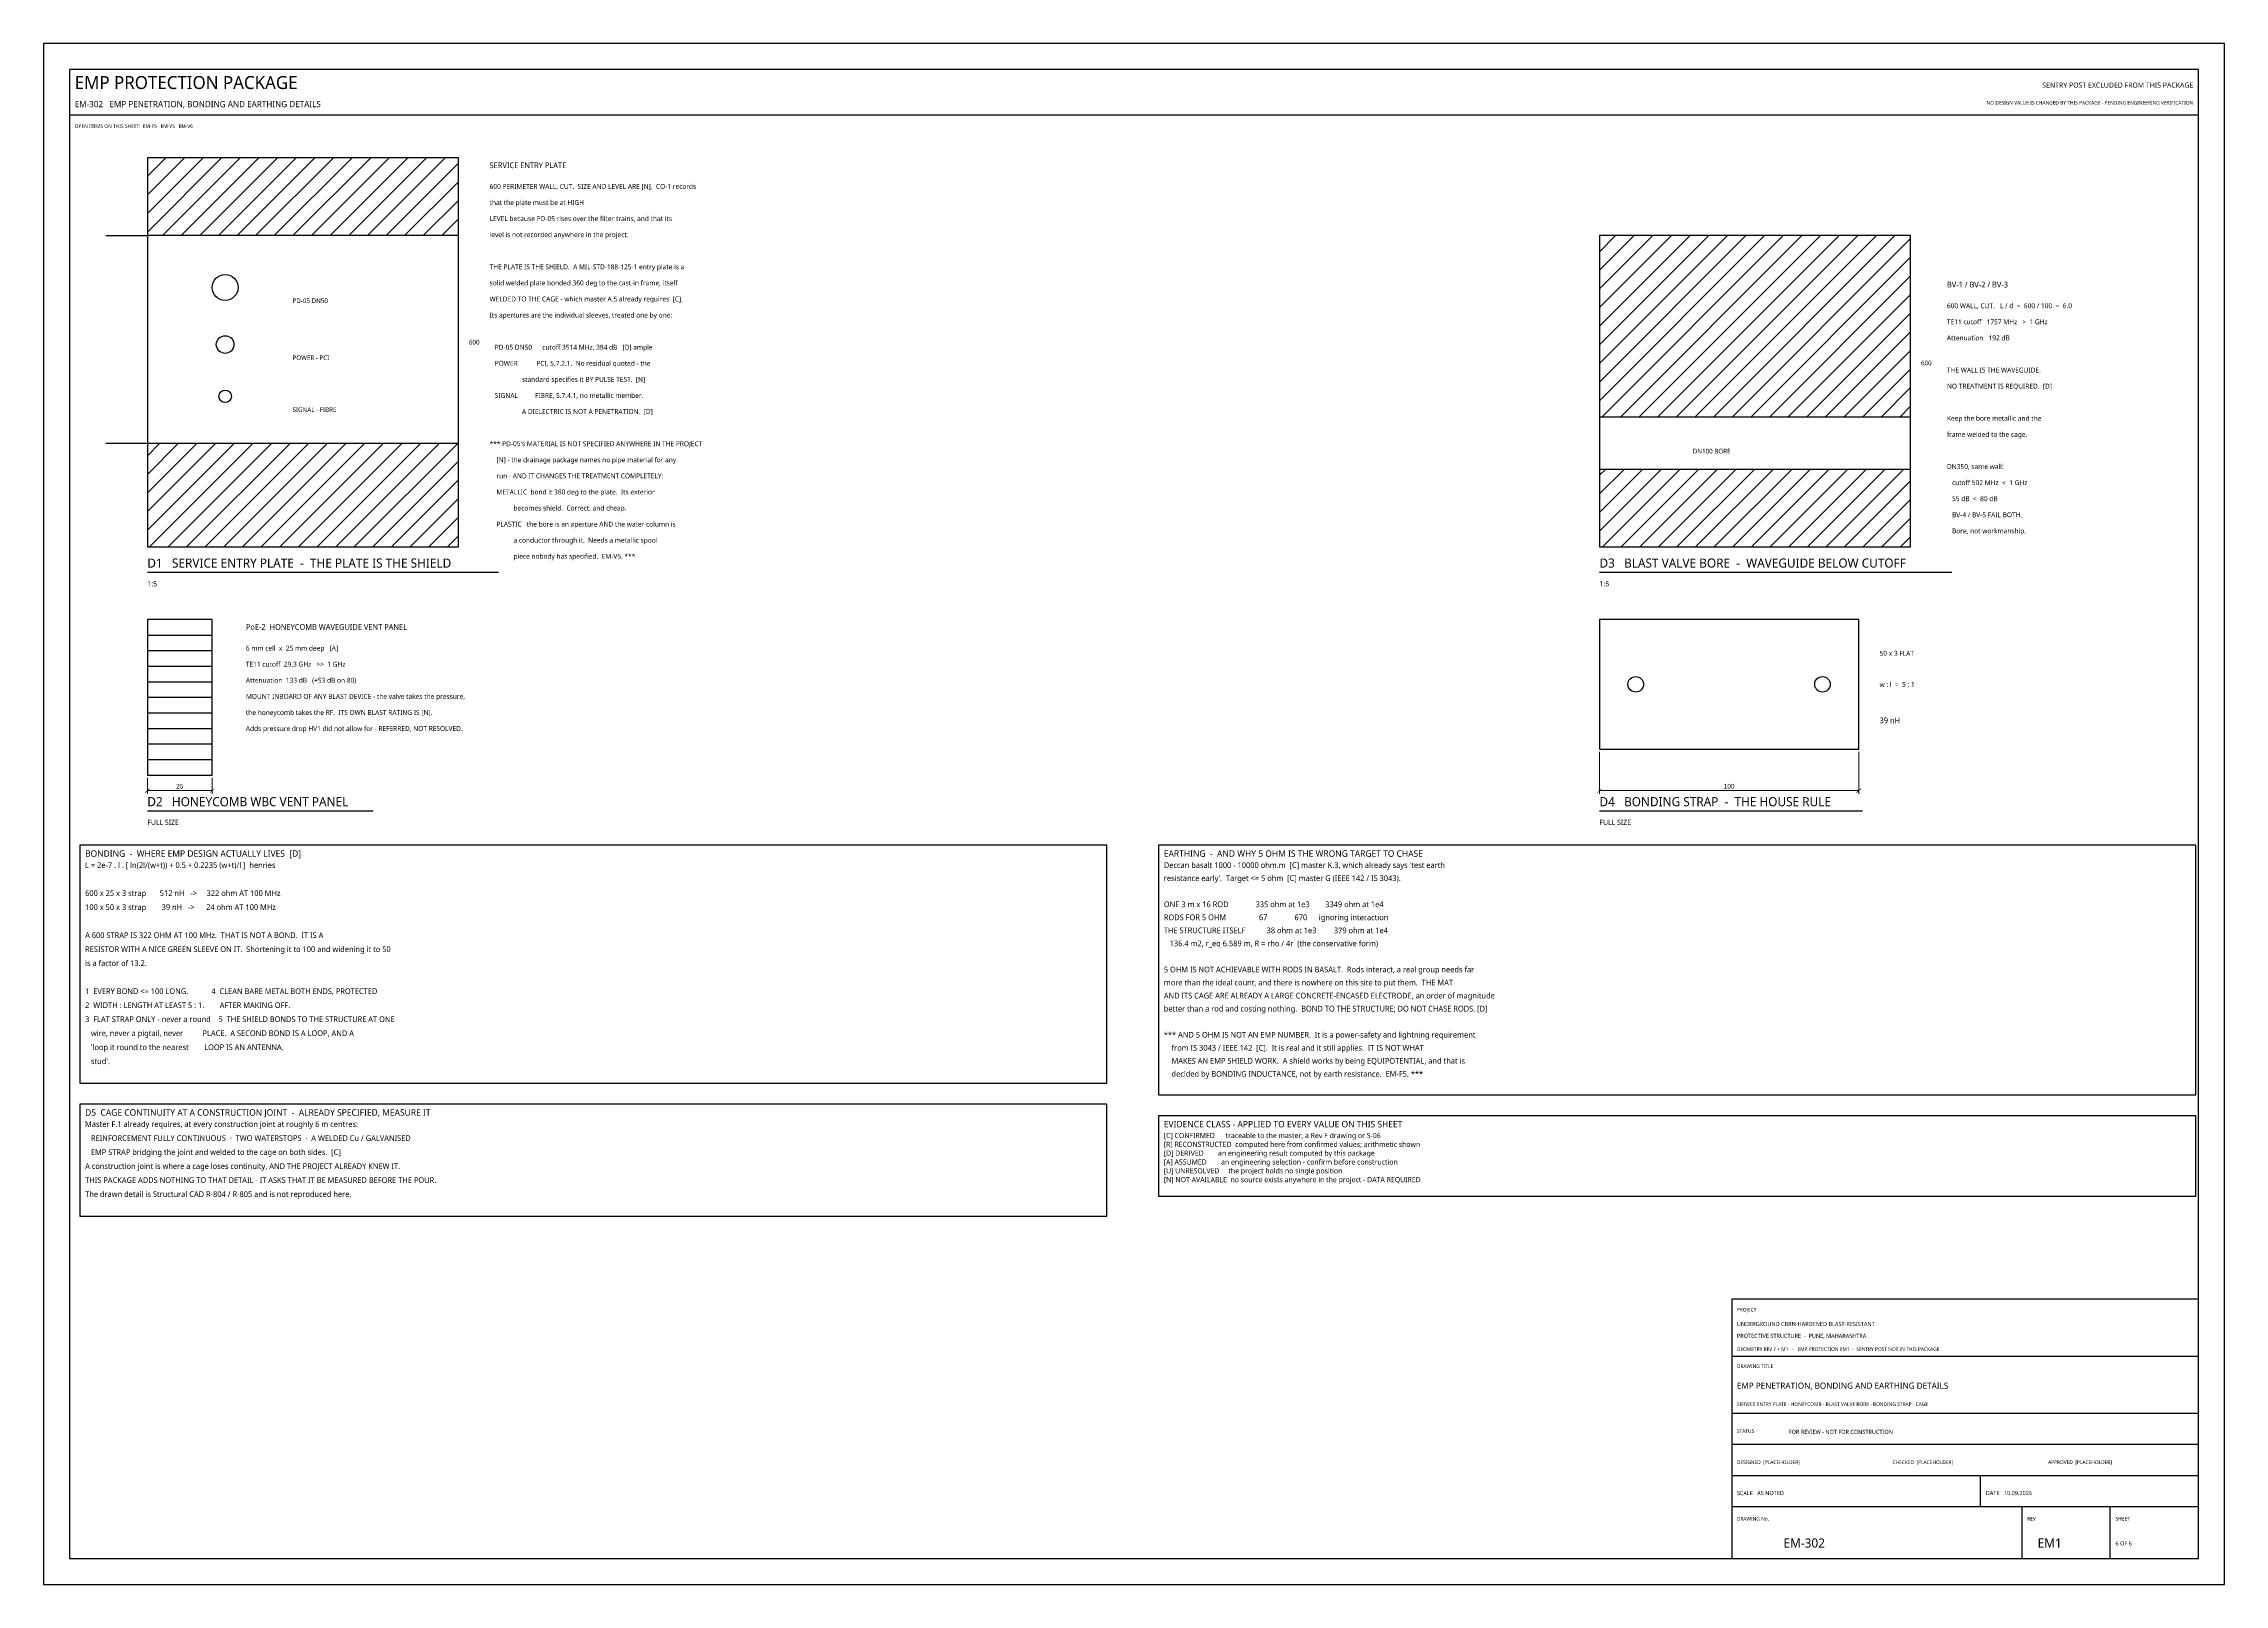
# Model space of a CAD drawing. Header units: millimetres. Extents: x 0 to 841, y 0 to 594.
import ezdxf
from ezdxf.enums import TextEntityAlignment as Align

# ---------------------------------------------------------------- set-up
doc = ezdxf.new("R2010")
doc.units = ezdxf.units.MM
for name, color, linetype in [('E-BOND', 6, 'Continuous'), ('E-PENET', 5, 'Continuous'), ('E-SHIELD', 2, 'Continuous'), ('M-DIM', 4, 'Continuous'), ('M-FLAG', 1, 'Continuous'), ('M-STRUCT', 7, 'Continuous'), ('M-TEXT', 7, 'Continuous'), ('M-TITLE', 7, 'Continuous'), ('S-DIM', 4, 'Continuous'), ('S-HATCH', 8, 'Continuous'), ('S-NOTE', 7, 'Continuous'), ('S-TEXT', 7, 'Continuous'), ('S-TITLE', 7, 'Continuous')]:
    doc.layers.add(name, color=color, linetype=linetype)
doc.styles.add('OpenSans', font='OpenSans-Regular.ttf')
doc.dimstyles.new('SC-DIM', dxfattribs={"dimtxt": 1.8, "dimasz": 1.6, "dimexe": 1.2, "dimexo": 1, "dimgap": 0.8, "dimtad": 1, "dimdec": 0, "dimblk": 'ARCHTICK', "dimcen": 2.5, "dimclrd": 4, "dimclre": 4, "dimclrt": 4, "dimazin": 3, "dimtfac": 1, "dimtmove": 0, "dimatfit": 3, "dimlwd": 13, "dimlwe": 13})

# ---------------------------------------------------------------- blocks, each defined once
blk = doc.blocks.new('_ARCHTICK')
at = {"color": 0, "linetype": 'BYBLOCK', "const_width": 0.15}
blk.add_lwpolyline([(-0.5, -0.5), (0.5, 0.5)], dxfattribs=at)

msp = doc.modelspace()

# ---------------------------------------------------------------- hatches: boundary and pattern name
at = {"layer": 'S-HATCH'}
h = msp.add_hatch(dxfattribs=at)
h.set_pattern_fill('ANSI31', scale=1.6)
h.paths.add_polyline_path([(40, 520), (160, 520), (160, 550), (40, 550)])
h = msp.add_hatch(dxfattribs=at)
h.set_pattern_fill('ANSI31', scale=1.6)
h.paths.add_polyline_path([(600, 450), (720, 450), (720, 520), (600, 520)])
h = msp.add_hatch(dxfattribs=at)
h.set_pattern_fill('ANSI31', scale=1.6)
h.paths.add_polyline_path([(40, 400), (160, 400), (160, 440), (40, 440)])
h = msp.add_hatch(dxfattribs=at)
h.set_pattern_fill('ANSI31', scale=1.6)
h.paths.add_polyline_path([(600, 400), (720, 400), (720, 430), (600, 430)])

# ---------------------------------------------------------------- linework, layer by layer
at = {"layer": 'E-BOND'}
for points in [[(24, 520), (40, 520)], [(24, 440), (40, 440)]]:
    msp.add_lwpolyline(points, dxfattribs=at)
msp.add_lwpolyline([(600, 322), (700, 322), (700, 372), (600, 372)], close=True, dxfattribs=at)
for centre in [(614, 347), (686, 347)]:
    msp.add_circle(centre, 3, dxfattribs=at)
at = {"layer": 'E-PENET'}
msp.add_lwpolyline([(600, 430), (720, 430), (720, 450), (600, 450)], close=True, dxfattribs=at)
for centre, radius in [((70, 500), 5), ((70, 478), 3.4), ((70, 458), 2.4)]:
    msp.add_circle(centre, radius, dxfattribs=at)
at = {"layer": 'E-SHIELD'}
for p, q in [((40, 366), (65, 366)), ((40, 360), (65, 360)), ((40, 354), (65, 354)), ((40, 348), (65, 348)), ((40, 342), (65, 342)), ((40, 336), (65, 336)), ((40, 330), (65, 330)), ((40, 324), (65, 324)), ((40, 318), (65, 318))]:
    msp.add_line(p, q, dxfattribs=at)
for points in [[(40, 440), (160, 440), (160, 520), (40, 520)], [(40, 312), (65, 312), (65, 372), (40, 372)]]:
    msp.add_lwpolyline(points, close=True, dxfattribs=at)
at = {"layer": 'M-STRUCT'}
for points in [[(40, 400), (160, 400), (160, 550), (40, 550)], [(600, 400), (720, 400), (720, 520), (600, 520)]]:
    msp.add_lwpolyline(points, close=True, dxfattribs=at)
at = {"layer": 'M-TITLE'}
for p, q in [((10, 566.5), (831, 566.5)), ((651, 88), (831, 88)), ((651, 66), (831, 66)), ((651, 54), (831, 54)), ((651, 42), (831, 42)), ((747, 30), (747, 42)), ((651, 30), (831, 30)), ((763, 10), (763, 30)), ((797, 10), (797, 30))]:
    msp.add_line(p, q, dxfattribs=at)
msp.add_lwpolyline([(651, 10), (831, 10), (831, 110), (651, 110)], close=True, dxfattribs=at)
at = {"layer": 'S-TITLE'}
for p, q in [((40, 390.2), (175.39, 390.2)), ((600, 390.2), (735.87, 390.2)), ((40, 298.2), (127.14, 298.2)), ((600, 298.2), (701.45, 298.2))]:
    msp.add_line(p, q, dxfattribs=at)
for points in [[(0, 0), (841, 0), (841, 594), (0, 594)], [(10, 10), (831, 10), (831, 584), (10, 584)], [(14, 193.18), (410, 193.18), (410, 285), (14, 285)], [(430, 188.68), (830, 188.68), (830, 285), (430, 285)], [(14, 141.95), (410, 141.95), (410, 185.18), (14, 185.18)], [(430, 149.65), (830, 149.65), (830, 180.68), (430, 180.68)]]:
    msp.add_lwpolyline(points, close=True, dxfattribs=at)

# ---------------------------------------------------------------- texts
at = {"layer": 'E-BOND', "style": 'OpenSans'}
msp.add_text('39 nH', height=2.2, dxfattribs=at).set_placement((708, 332))
at = {"layer": 'E-PENET', "style": 'OpenSans'}
for s, height, p in [('BV-1 / BV-2 / BV-3', 2.2, (734, 500)), ('DN100 BORE', 1.8, (636, 436))]:
    msp.add_text(s, height=height, dxfattribs=at).set_placement(p)
at = {"layer": 'E-SHIELD', "style": 'OpenSans'}
for s, p in [('SERVICE ENTRY PLATE', (172, 546)), ('PoE-2  HONEYCOMB WAVEGUIDE VENT PANEL', (78, 368))]:
    msp.add_text(s, height=2.2, dxfattribs=at).set_placement(p)
at = {"layer": 'M-DIM', "style": 'OpenSans'}
for s, p in [('50 x 3 FLAT', (708, 358)), ('w : l  =  5 : 1', (708, 346))]:
    msp.add_text(s, height=1.9, dxfattribs=at).set_placement(p)
at = {"layer": 'M-FLAG', "style": 'OpenSans'}
for s, height, p in [('NO DESIGN VALUE IS CHANGED BY THIS PACKAGE - PENDING ENGINEERING VERIFICATION', 1.4, (829, 570.5)), ('SENTRY POST EXCLUDED FROM THIS PACKAGE', 2, (829, 577))]:
    msp.add_text(s, height=height, dxfattribs=at).set_placement(p, align=Align.RIGHT)
for s, height, p in [('OPEN ITEMS ON THIS SHEET:  EM-F5   EM-V5   EM-V6', 1.4, (12, 561.5)), ('FOR REVIEW - NOT FOR CONSTRUCTION', 1.6, (673, 58))]:
    msp.add_text(s, height=height, dxfattribs=at).set_placement(p)
at = {"layer": 'M-TEXT', "style": 'OpenSans'}
for s, height, p in [('600 PERIMETER WALL, CUT.  SIZE AND LEVEL ARE [N].  CO-1 records', 1.9, (172, 538)), ('that the plate must be at HIGH', 1.9, (172, 531.8)), ('level is not recorded anywhere in the project.', 1.9, (172, 519.4)), ('LEVEL because PD-05 rises over the filter trains, and that its', 1.9, (172, 525.6)), ('THE PLATE IS THE SHIELD.  A MIL-STD-188-125-1 entry plate is a', 1.9, (172, 507)), ('WELDED TO THE CAGE - which master A.5 already requires  [C].', 1.9, (172, 494.6)), ('solid welded plate bonded 360 deg to the cast-in frame, itself', 1.9, (172, 500.8)), ('PD-05 DN50', 1.8, (96, 494)), ('Its apertures are the individual sleeves, treated one by one:', 1.9, (172, 488.4)), ('TE11 cutoff   1757 MHz   >  1 GHz', 1.9, (734, 485.8)), ('600 WALL, CUT.   L / d  =  600 / 100  =  6.0', 1.9, (734, 492)), ('600', 1.8, (164, 478)), ('Attenuation   192 dB', 1.9, (734, 479.6)), ('POWER - PCI', 1.8, (96, 472)), ('   PD-05 DN50      cutoff 3514 MHz, 384 dB   [D] ample', 1.9, (172, 476)), ('   POWER           PCI, 5.7.2.1.  No residual quoted - the', 1.9, (172, 469.8)), ('600', 1.8, (724, 470)), ('                   standard specifies it BY PULSE TEST.  [N]', 1.9, (172, 463.6)), ('THE WALL IS THE WAVEGUIDE.', 1.9, (734, 467.2)), ('NO TREATMENT IS REQUIRED.  [D]', 1.9, (734, 461)), ('   SIGNAL          FIBRE, 5.7.4.1, no metallic member.', 1.9, (172, 457.4)), ('SIGNAL - FIBRE', 1.8, (96, 452)), ('                   A DIELECTRIC IS NOT A PENETRATION.  [D]', 1.9, (172, 451.2)), ('Keep the bore metallic and the', 1.9, (734, 448.6)), ("*** PD-05's MATERIAL IS NOT SPECIFIED ANYWHERE IN THE PROJECT", 1.9, (172, 438.8)), ('frame welded to the cage.', 1.9, (734, 442.4)), ('    [N] - the drainage package names no pipe material for any', 1.9, (172, 432.6)), ('DN350, same wall:', 1.9, (734, 430)), ('    run - AND IT CHANGES THE TREATMENT COMPLETELY:', 1.9, (172, 426.4)), ('    METALLIC  bond it 360 deg to the plate.  Its exterior', 1.9, (172, 420.2)), ('   cutoff 502 MHz  <  1 GHz', 1.9, (734, 423.8)), ('              becomes shield.  Correct, and cheap.', 1.9, (172, 414)), ('   55 dB  <  80 dB', 1.9, (734, 417.6)), ('   BV-4 / BV-5 FAIL BOTH.', 1.9, (734, 411.4)), ('    PLASTIC   the bore is an aperture AND the water column is', 1.9, (172, 407.8)), ('   Bore, not workmanship.', 1.9, (734, 405.2)), ('              a conductor through it.  Needs a metallic spool', 1.9, (172, 401.6)), ('              piece nobody has specified.  EM-V5. ***', 1.9, (172, 395.4)), ('6 mm cell  x  25 mm deep   [A]', 1.9, (78, 360)), ('TE11 cutoff  29.3 GHz   >>  1 GHz', 1.9, (78, 353.8)), ('Attenuation  133 dB   (+53 dB on 80)', 1.9, (78, 347.6)), ('the honeycomb takes the RF.  ITS OWN BLAST RATING IS [N].', 1.9, (78, 335.2)), ('MOUNT INBOARD OF ANY BLAST DEVICE - the valve takes the pressure,', 1.9, (78, 341.4)), ('Adds pressure drop HV1 did not allow for - REFERRED, NOT RESOLVED.', 1.9, (78, 329))]:
    msp.add_text(s, height=height, dxfattribs=at).set_placement(p)
at = {"layer": 'M-TITLE', "style": 'OpenSans'}
for s, height, p in [('EMP PROTECTION PACKAGE', 5, (12, 576.5)), ('EM-302   EMP PENETRATION, BONDING AND EARTHING DETAILS', 2.4, (12, 569.5)), ('PROJECT', 1.4, (653, 105.2)), ('UNDERGROUND CBRN-HARDENED BLAST-RESISTANT', 1.6, (653, 99.6)), ('PROTECTIVE STRUCTURE  -  PUNE, MAHARASHTRA', 1.6, (653, 95)), ('GEOMETRY REV F + M1   -   EMP PROTECTION EM1  -  SENTRY POST NOT IN THIS PACKAGE', 1.4, (653, 90)), ('DRAWING TITLE', 1.4, (653, 83.4)), ('EMP PENETRATION, BONDING AND EARTHING DETAILS', 2.4, (653, 75.4)), ('SERVICE ENTRY PLATE - HONEYCOMB - BLAST VALVE BORE - BONDING STRAP - CAGE ', 1.4, (653, 68.8)), ('STATUS', 1.4, (653, 58.4)), ('DESIGNED  [PLACEHOLDER]', 1.4, (653, 46.4)), ('CHECKED  [PLACEHOLDER]', 1.4, (713, 46.4)), ('APPROVED  [PLACEHOLDER]', 1.4, (773, 46.4)), ('SCALE   AS NOTED', 1.6, (653, 34.4)), ('DATE   10.09.2026', 1.6, (749, 34.4)), ('DRAWING No.', 1.4, (653, 24.6)), ('REV', 1.4, (765, 24.6)), ('SHEET', 1.4, (799, 24.6)), ('EM-302', 3.5, (671, 14.2)), ('EM1', 3.5, (769, 14.2)), ('6 OF 6', 1.6, (799, 15))]:
    msp.add_text(s, height=height, dxfattribs=at).set_placement(p)
at = {"layer": 'S-NOTE', "style": 'OpenSans'}
for s, height, p in [('L = 2e-7 . l . [ ln(2l/(w+t)) + 0.5 + 0.2235 (w+t)/l ]  henries', 2.2, (16, 276.18)), ("Deccan basalt 1000 - 10000 ohm.m  [C] master K.3, which already says 'test earth", 2.2, (432, 276.18)), ("resistance early'.  Target <= 5 ohm  [C] master G (IEEE 142 / IS 3043).", 2.2, (432, 271.15)), ('600 x 25 x 3 strap       512 nH   ->     322 ohm AT 100 MHz', 2.2, (16, 265.38)), ('100 x 50 x 3 strap        39 nH   ->      24 ohm AT 100 MHz', 2.2, (16, 259.98)), ('ONE 3 m x 16 ROD              335 ohm at 1e3        3349 ohm at 1e4', 2.2, (432, 261.09)), ('THE STRUCTURE ITSELF           38 ohm at 1e3         379 ohm at 1e4', 2.2, (432, 251.03)), ('RODS FOR 5 OHM                 67              670      ignoring interaction', 2.2, (432, 256.06)), ('A 600 STRAP IS 322 OHM AT 100 MHz.  THAT IS NOT A BOND.  IT IS A', 2.2, (16, 249.18)), ('RESISTOR WITH A NICE GREEN SLEEVE ON IT.  Shortening it to 100 and widening it to 50', 2.2, (16, 243.78)), ('   136.4 m2, r_eq 6.589 m, R = rho / 4r  (the conservative form)', 2.2, (432, 246)), ('is a factor of 13.2.', 2.2, (16, 238.38)), ('5 OHM IS NOT ACHIEVABLE WITH RODS IN BASALT.  Rods interact, a real group needs far', 2.2, (432, 235.94)), ('1  EVERY BOND <= 100 LONG.            4  CLEAN BARE METAL BOTH ENDS, PROTECTED', 2.2, (16, 227.58)), ('AND ITS CAGE ARE ALREADY A LARGE CONCRETE-ENCASED ELECTRODE, an order of magnitude', 2.2, (432, 225.88)), ('more than the ideal count, and there is nowhere on this site to put them.  THE MAT', 2.2, (432, 230.91)), ('3  FLAT STRAP ONLY - never a round    5  THE SHIELD BONDS TO THE STRUCTURE AT ONE', 2.2, (16, 216.78)), ('2  WIDTH : LENGTH AT LEAST 5 : 1.        AFTER MAKING OFF.', 2.2, (16, 222.18)), ('better than a rod and costing nothing.  BOND TO THE STRUCTURE; DO NOT CHASE RODS. [D]', 2.2, (432, 220.85)), ('   wire, never a pigtail, never          PLACE.  A SECOND BOND IS A LOOP, AND A', 2.2, (16, 211.38)), ('*** AND 5 OHM IS NOT AN EMP NUMBER.  It is a power-safety and lightning requirement', 2.2, (432, 210.79)), ("   stud'.", 2.2, (16, 200.58)), ("   'loop it round to the nearest        LOOP IS AN ANTENNA.", 2.2, (16, 205.98)), ('    from IS 3043 / IEEE 142  [C].  It is real and it still applies.  IT IS NOT WHAT', 2.2, (432, 205.76)), ('    MAKES AN EMP SHIELD WORK.  A shield works by being EQUIPOTENTIAL, and that is', 2.2, (432, 200.73)), ('    decided by BONDING INDUCTANCE, not by earth resistance.  EM-F5. ***', 2.2, (432, 195.7)), ('Master F.1 already requires, at every construction joint at roughly 6 m centres:', 2.2, (16, 176.35)), ('   REINFORCEMENT FULLY CONTINUOUS  ·  TWO WATERSTOPS  ·  A WELDED Cu / GALVANISED', 2.2, (16, 170.95)), ('[C] CONFIRMED      traceable to the master, a Rev F drawing or S-06', 2, (432, 172.05)), ('[R] RECONSTRUCTED  computed here from confirmed values; arithmetic shown', 2, (432, 168.65)), ('A construction joint is where a cage loses continuity, AND THE PROJECT ALREADY KNEW IT.', 2.2, (16, 160.15)), ('   EMP STRAP bridging the joint and welded to the cage on both sides.  [C]', 2.2, (16, 165.55)), ('[D] DERIVED        an engineering result computed by this package', 2, (432, 165.25)), ('[A] ASSUMED        an engineering selection - confirm before construction', 2, (432, 161.85)), ('[U] UNRESOLVED     the project holds no single position', 2, (432, 158.45)), ('THIS PACKAGE ADDS NOTHING TO THAT DETAIL - IT ASKS THAT IT BE MEASURED BEFORE THE POUR.', 2.2, (16, 154.75)), ('The drawn detail is Structural CAD R-804 / R-805 and is not reproduced here.', 2.2, (16, 149.35)), ('[N] NOT AVAILABLE  no source exists anywhere in the project - DATA REQUIRED', 2, (432, 155.05))]:
    msp.add_text(s, height=height, dxfattribs=at).set_placement(p)
at = {"layer": 'S-TEXT', "style": 'OpenSans'}
for s, p in [('1:5', (40, 384.8)), ('1:5', (600, 384.8)), ('FULL SIZE', (40, 292.8)), ('FULL SIZE', (600, 292.8))]:
    msp.add_text(s, height=2, dxfattribs=at).set_placement(p)
at = {"layer": 'S-TITLE', "style": 'OpenSans'}
for s, height, p in [('D1   SERVICE ENTRY PLATE  -  THE PLATE IS THE SHIELD', 3.5, (40, 392)), ('D3   BLAST VALVE BORE  -  WAVEGUIDE BELOW CUTOFF', 3.5, (600, 392)), ('D2   HONEYCOMB WBC VENT PANEL', 3.5, (40, 300)), ('D4   BONDING STRAP  -  THE HOUSE RULE', 3.5, (600, 300)), ('BONDING  -  WHERE EMP DESIGN ACTUALLY LIVES  [D]', 2.5, (16, 280.5)), ('EARTHING  -  AND WHY 5 OHM IS THE WRONG TARGET TO CHASE', 2.5, (432, 280.5)), ('D5  CAGE CONTINUITY AT A CONSTRUCTION JOINT  -  ALREADY SPECIFIED, MEASURE IT', 2.5, (16, 180.68)), ('EVIDENCE CLASS - APPLIED TO EVERY VALUE ON THIS SHEET', 2.5, (432, 176.18))]:
    msp.add_text(s, height=height, dxfattribs=at).set_placement(p)

# ---------------------------------------------------------------- dimensions: what is measured, and where the dimension line sits
at = {"layer": 'S-DIM'}
for base, p1, p2 in [((600, 306), (600, 322), (700, 322)), ((40, 306), (40, 312), (65, 312))]:
    msp.add_linear_dim(base=base, p1=p1, p2=p2, dimstyle='SC-DIM', override={"dimlfac": 1}, dxfattribs=at).render()

doc.saveas('drawing.dxf')
